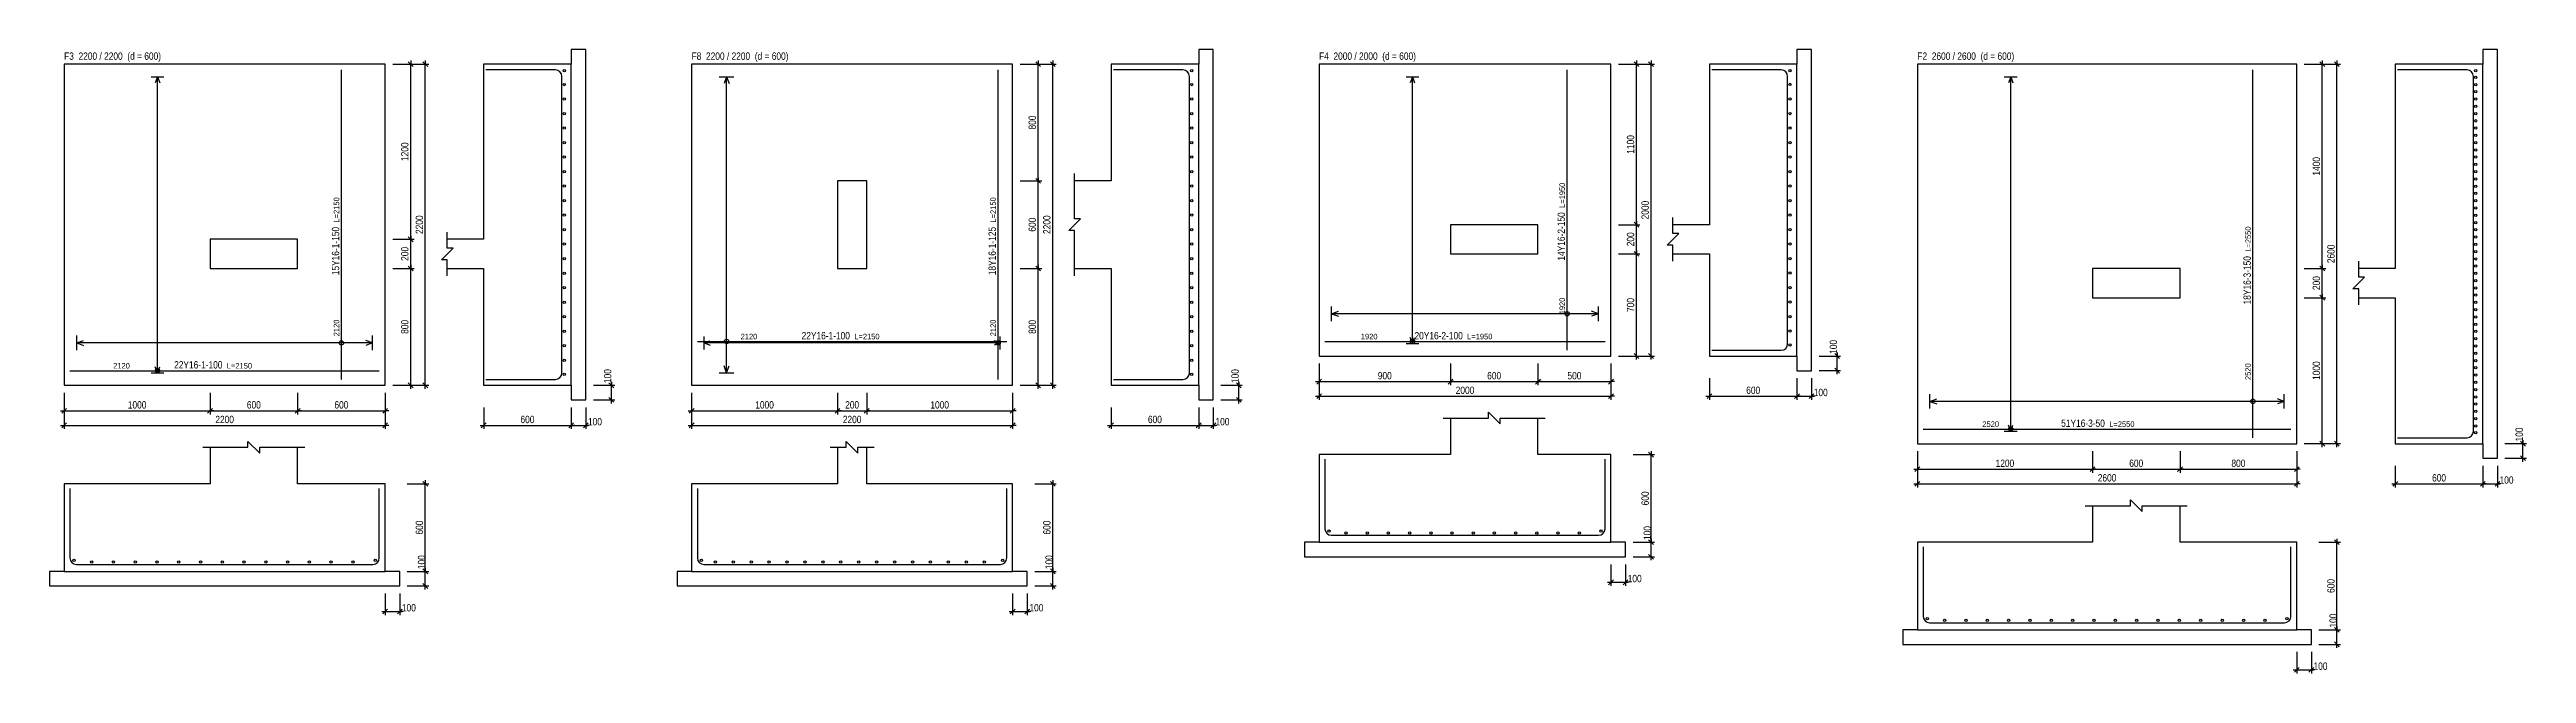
# Model space of a CAD drawing. Extents: x 0 to 206258, y -403073 to 0.
# Drawn here: x 12405 to 46353, y -403073 to -394524 of the extents above; entities that cross this region are included whole.
import ezdxf
from ezdxf.enums import TextEntityAlignment as Align

# ---------------------------------------------------------------- set-up
doc = ezdxf.new("R2010")
doc.units = 0
doc.header["$LTSCALE"] = 1000
for name, color, linetype in [('Break Line', 5, 'Continuous'), ('Column Line(D)', 1, 'Continuous'), ('Dimension Line', 5, 'Continuous'), ('Footing Line(D)', 6, 'Continuous'), ('Rebar Label', 6, 'Continuous'), ('Rebar Line', 7, 'Continuous'), ('Top Rebar Label', 6, 'Continuous'), ('Top Rebar Length Text', 8, 'Continuous'), ('Top Rebar Line', 7, 'Continuous'), ('Top Rebar Span Line', 5, 'Continuous')]:
    doc.layers.add(name, color=color, linetype=linetype)
doc.layers.add('Footing Label(D)', color=94, linetype='Continuous', true_color=0x008100)
doc.layers.add('Lean Concrete Line', color=94, linetype='Continuous', true_color=0x008100)
doc.styles.add('Dimension Text', font='ARIALN.TTF', dxfattribs={"height": 100})
doc.styles.add('Footing Label(D)', font='ARIALN.TTF', dxfattribs={"height": 100})
doc.styles.add('Top Rebar Label', font='ARIALN.TTF', dxfattribs={"height": 100})
doc.styles.add('Top Rebar Length Text', font='ARIALN.TTF', dxfattribs={"height": 75})
doc.dimstyles.new('PADFTG', dxfattribs={"dimtxt": 100, "dimasz": 30, "dimexe": 48.3, "dimexo": 103.5, "dimgap": 30, "dimtad": 1, "dimtoh": 1, "dimdec": 1, "dimlfac": 0.5, "dimdsep": 46, "dimtxsty": 'Dimension Text', "dimblk": 'PCDIM_TICK', "dimcen": 0.09, "dimclrd": 5, "dimclre": 5, "dimclrt": 5, "dimadec": 1, "dimazin": 0, "dimtp": 1, "dimtm": 1, "dimtfac": 1, "dimtdec": 4, "dimtofl": 0, "dimtmove": 0, "dimatfit": 3, "dimfxl": 1, "dimtolj": 1, "dimtzin": 0, "dimarcsym": 0})

msp = doc.modelspace()

# ---------------------------------------------------------------- texts
at = {"layer": 'Footing Label(D)', "transparency": 33554687, "style": 'Footing Label(D)'}
for s, p in [('F3  2200 / 2200  (d = 600)', (12604.79, -394694.284)), ('F8  2200 / 2200  (d = 600)', (21204.79, -394694.284)), ('F4  2000 / 2000  (d = 600)', (29804.79, -394694.284)), ('F2  2600 / 2600  (d = 600)', (38004.79, -394694.284))]:
    msp.add_text(s, height=100, dxfattribs=at).set_placement(p, align=Align.BOTTOM_LEFT)
at = {"layer": 'Top Rebar Label', "transparency": 33554687, "style": 'Top Rebar Label'}
for s, p in [(' 14Y16-2-150', (33174.79, -396754.284)), (' 15Y16-1-150', (16374.79, -396954.284)), (' 18Y16-1-125', (25374.79, -396954.284)), (' 18Y16-3-150', (42574.79, -397354.284))]:
    msp.add_text(s, height=100, rotation=90, dxfattribs=at).set_placement(p, align=Align.RIGHT)
for s, p in [(' 22Y16-1-100', (23374.79, -398494.284)), (' 20Y16-2-100', (31774.79, -398494.284)), (' 22Y16-1-100', (14774.79, -398894.284)), (' 51Y16-3-50', (40574.79, -399694.284))]:
    msp.add_text(s, height=100, dxfattribs=at).set_placement(p, align=Align.RIGHT)
at = {"layer": 'Top Rebar Length Text', "transparency": 33554687, "style": 'Top Rebar Length Text'}
for s, p in [('L=1950', (33174.79, -396694.284)), ('L=2150', (16374.79, -396894.284)), ('L=2150', (25374.79, -396894.284)), ('L=2550', (42574.79, -397294.284)), ('1920', (33174.79, -398152.255)), ('2120', (16374.79, -398452.255)), ('2120', (25374.79, -398452.255)), ('2520', (42574.79, -399052.255))]:
    msp.add_text(s, height=75, rotation=90, dxfattribs=at).set_placement(p)
for s, p in [('2120', (21876.819, -398494.284)), ('L=2150', (23434.79, -398494.284)), ('1920', (30376.819, -398494.284)), ('L=1950', (31834.79, -398494.284)), ('2120', (13276.819, -398894.284)), ('L=2150', (14834.79, -398894.284)), ('2520', (38895.911, -399694.284)), ('L=2550', (40634.79, -399694.284))]:
    msp.add_text(s, height=75, dxfattribs=at).set_placement(p)

# ---------------------------------------------------------------- blocks, each defined once
blk = doc.blocks.new('PCDIM_TICK')
at = {"layer": 'Dimension Line', "color": 0, "transparency": 33554687}
for p, q in [((1.1, 1.1), (-1.1, -1.1)), ((1.6, 0), (0, 0))]:
    blk.add_line(p, q, dxfattribs=at)
blk = doc.blocks.new('*U4466')
at = {"layer": 'Dimension Line', "color": 5, "true_color": 0x0000ff, "transparency": 16777216}
for p, q in [((12605, -399228), (12605, -399723)), ((17005, -399228), (17005, -399723)), ((12605, -399674), (17005, -399674))]:
    blk.add_line(p, q, dxfattribs=at)
at = {"layer": 'Dimension Line', "color": 5, "true_color": 0x0000ff, "transparency": 16777216, "xscale": 30, "yscale": 30, "rotation": 180.0000000000004}
blk.add_blockref('PCDIM_TICK', (12605, -399674), dxfattribs=at)
at = {"layer": 'Dimension Line', "color": 5, "true_color": 0x0000ff, "transparency": 16777216, "xscale": 30, "yscale": 30}
blk.add_blockref('PCDIM_TICK', (17005, -399674), dxfattribs=at)
at = {"layer": 'Dimension Line', "color": 5, "true_color": 0x0000ff, "transparency": 16777216, "insert": (14805, -399644), "char_height": 100, "width": 247.25, "attachment_point": 8, "style": 'Dimension Text'}
blk.add_mtext('2200', dxfattribs=at)
blk = doc.blocks.new('*U4467')
at = {"layer": 'Dimension Line', "color": 5, "true_color": 0x0000ff, "transparency": 16777216}
for p, q in [((17108, -394724), (17603, -394724)), ((17555, -399124), (17555, -394724)), ((17108, -399124), (17603, -399124))]:
    blk.add_line(p, q, dxfattribs=at)
at = {"layer": 'Dimension Line', "color": 5, "true_color": 0x0000ff, "transparency": 16777216, "xscale": 30, "yscale": 30}
for p, rotation in [((17555, -394724), 89.99999999999447), ((17555, -399124), 269.9999999999834)]:
    blk.add_blockref('PCDIM_TICK', p, dxfattribs=dict(at, rotation=rotation))
at = {"layer": 'Dimension Line', "color": 5, "true_color": 0x0000ff, "transparency": 16777216, "insert": (17525, -396924), "char_height": 100, "width": 247.25, "attachment_point": 8, "rotation": 90, "style": 'Dimension Text'}
blk.add_mtext('2200', dxfattribs=at)
blk = doc.blocks.new('*U4468')
at = {"layer": 'Dimension Line', "color": 5, "true_color": 0x0000ff, "transparency": 16777216}
for p, q in [((12605, -399228), (12605, -399523)), ((14605, -399228), (14605, -399523)), ((12605, -399474), (14605, -399474))]:
    blk.add_line(p, q, dxfattribs=at)
at = {"layer": 'Dimension Line', "color": 5, "true_color": 0x0000ff, "transparency": 16777216, "xscale": 30, "yscale": 30, "rotation": 180.0000000000004}
blk.add_blockref('PCDIM_TICK', (12605, -399474), dxfattribs=at)
at = {"layer": 'Dimension Line', "color": 5, "true_color": 0x0000ff, "transparency": 16777216, "xscale": 30, "yscale": 30}
blk.add_blockref('PCDIM_TICK', (14605, -399474), dxfattribs=at)
at = {"layer": 'Dimension Line', "color": 5, "true_color": 0x0000ff, "transparency": 16777216, "insert": (13605, -399444), "char_height": 100, "width": 238.4, "attachment_point": 8, "style": 'Dimension Text'}
blk.add_mtext('1000', dxfattribs=at)
blk = doc.blocks.new('*U4469')
at = {"layer": 'Dimension Line', "color": 5, "true_color": 0x0000ff, "transparency": 16777216}
for p, q in [((14605, -399228), (14605, -399523)), ((15805, -399228), (15805, -399523)), ((14605, -399474), (15805, -399474))]:
    blk.add_line(p, q, dxfattribs=at)
at = {"layer": 'Dimension Line', "color": 5, "true_color": 0x0000ff, "transparency": 16777216, "xscale": 30, "yscale": 30, "rotation": 180.0000000000004}
blk.add_blockref('PCDIM_TICK', (14605, -399474), dxfattribs=at)
at = {"layer": 'Dimension Line', "color": 5, "true_color": 0x0000ff, "transparency": 16777216, "xscale": 30, "yscale": 30}
blk.add_blockref('PCDIM_TICK', (15805, -399474), dxfattribs=at)
at = {"layer": 'Dimension Line', "color": 5, "true_color": 0x0000ff, "transparency": 16777216, "insert": (15205, -399444), "char_height": 100, "width": 181.97, "attachment_point": 8, "style": 'Dimension Text'}
blk.add_mtext('600', dxfattribs=at)
blk = doc.blocks.new('*U4470')
at = {"layer": 'Dimension Line', "color": 5, "true_color": 0x0000ff, "transparency": 16777216}
for p, q in [((15805, -399228), (15805, -399523)), ((17005, -399228), (17005, -399523)), ((15805, -399474), (17005, -399474))]:
    blk.add_line(p, q, dxfattribs=at)
at = {"layer": 'Dimension Line', "color": 5, "true_color": 0x0000ff, "transparency": 16777216, "xscale": 30, "yscale": 30, "rotation": 180.0000000000004}
blk.add_blockref('PCDIM_TICK', (15805, -399474), dxfattribs=at)
at = {"layer": 'Dimension Line', "color": 5, "true_color": 0x0000ff, "transparency": 16777216, "xscale": 30, "yscale": 30}
blk.add_blockref('PCDIM_TICK', (17005, -399474), dxfattribs=at)
at = {"layer": 'Dimension Line', "color": 5, "true_color": 0x0000ff, "transparency": 16777216, "insert": (16405, -399444), "char_height": 100, "width": 181.97, "attachment_point": 8, "style": 'Dimension Text'}
blk.add_mtext('600', dxfattribs=at)
blk = doc.blocks.new('*U4471')
at = {"layer": 'Dimension Line', "color": 5, "true_color": 0x0000ff, "transparency": 16777216}
for p, q in [((17108, -397524), (17403, -397524)), ((17355, -399124), (17355, -397524)), ((17108, -399124), (17403, -399124))]:
    blk.add_line(p, q, dxfattribs=at)
at = {"layer": 'Dimension Line', "color": 5, "true_color": 0x0000ff, "transparency": 16777216, "xscale": 30, "yscale": 30}
for p, rotation in [((17355, -397524), 89.99999999999447), ((17355, -399124), 269.9999999999834)]:
    blk.add_blockref('PCDIM_TICK', p, dxfattribs=dict(at, rotation=rotation))
at = {"layer": 'Dimension Line', "color": 5, "true_color": 0x0000ff, "transparency": 16777216, "insert": (17325, -398324), "char_height": 100, "width": 181.5, "attachment_point": 8, "rotation": 90, "style": 'Dimension Text'}
blk.add_mtext('800', dxfattribs=at)
blk = doc.blocks.new('*U4472')
at = {"layer": 'Dimension Line', "color": 5, "true_color": 0x0000ff, "transparency": 16777216}
for p, q in [((17108, -397124), (17403, -397124)), ((17355, -397524), (17355, -397124)), ((17108, -397524), (17403, -397524))]:
    blk.add_line(p, q, dxfattribs=at)
at = {"layer": 'Dimension Line', "color": 5, "true_color": 0x0000ff, "transparency": 16777216, "xscale": 30, "yscale": 30}
for p, rotation in [((17355, -397124), 89.99999999999447), ((17355, -397524), 269.9999999999834)]:
    blk.add_blockref('PCDIM_TICK', p, dxfattribs=dict(at, rotation=rotation))
at = {"layer": 'Dimension Line', "color": 5, "true_color": 0x0000ff, "transparency": 16777216, "insert": (17325, -397324), "char_height": 100, "width": 182.77, "attachment_point": 8, "rotation": 90, "style": 'Dimension Text'}
blk.add_mtext('200', dxfattribs=at)
blk = doc.blocks.new('*U4473')
at = {"layer": 'Dimension Line', "color": 5, "true_color": 0x0000ff, "transparency": 16777216}
for p, q in [((17108, -394724), (17403, -394724)), ((17355, -397124), (17355, -394724)), ((17108, -397124), (17403, -397124))]:
    blk.add_line(p, q, dxfattribs=at)
at = {"layer": 'Dimension Line', "color": 5, "true_color": 0x0000ff, "transparency": 16777216, "xscale": 30, "yscale": 30}
for p, rotation in [((17355, -394724), 89.99999999999447), ((17355, -397124), 269.9999999999834)]:
    blk.add_blockref('PCDIM_TICK', p, dxfattribs=dict(at, rotation=rotation))
at = {"layer": 'Dimension Line', "color": 5, "true_color": 0x0000ff, "transparency": 16777216, "insert": (17325, -395924), "char_height": 100, "width": 238.4, "attachment_point": 8, "rotation": 90, "style": 'Dimension Text'}
blk.add_mtext('1200', dxfattribs=at)
blk = doc.blocks.new('*U4474')
at = {"layer": 'Dimension Line', "color": 5, "true_color": 0x0000ff, "transparency": 16777216}
for p, q in [((18355, -399428), (18355, -399723)), ((19555, -399428), (19555, -399723)), ((18355, -399674), (19555, -399674))]:
    blk.add_line(p, q, dxfattribs=at)
at = {"layer": 'Dimension Line', "color": 5, "true_color": 0x0000ff, "transparency": 16777216, "xscale": 30, "yscale": 30, "rotation": 180.0000000000004}
blk.add_blockref('PCDIM_TICK', (18355, -399674), dxfattribs=at)
at = {"layer": 'Dimension Line', "color": 5, "true_color": 0x0000ff, "transparency": 16777216, "xscale": 30, "yscale": 30}
blk.add_blockref('PCDIM_TICK', (19555, -399674), dxfattribs=at)
at = {"layer": 'Dimension Line', "color": 5, "true_color": 0x0000ff, "transparency": 16777216, "insert": (18955, -399644), "char_height": 100, "width": 181.97, "attachment_point": 8, "style": 'Dimension Text'}
blk.add_mtext('600', dxfattribs=at)
blk = doc.blocks.new('*U4475')
at = {"layer": 'Dimension Line', "color": 5, "true_color": 0x0000ff, "transparency": 16777216}
for p, q in [((19555, -399428), (19555, -399723)), ((19755, -399428), (19755, -399723)), ((19555, -399674), (19755, -399674)), ((19755, -399674), (19785, -399674))]:
    blk.add_line(p, q, dxfattribs=at)
at = {"layer": 'Dimension Line', "color": 5, "true_color": 0x0000ff, "transparency": 16777216, "xscale": 30, "yscale": 30, "rotation": 180.0000000000004}
blk.add_blockref('PCDIM_TICK', (19555, -399674), dxfattribs=at)
at = {"layer": 'Dimension Line', "color": 5, "true_color": 0x0000ff, "transparency": 16777216, "xscale": 30, "yscale": 30}
blk.add_blockref('PCDIM_TICK', (19755, -399674), dxfattribs=at)
at = {"layer": 'Dimension Line', "color": 5, "true_color": 0x0000ff, "transparency": 16777216, "insert": (19785, -399674), "char_height": 100, "width": 173.93, "attachment_point": 7, "style": 'Dimension Text'}
blk.add_mtext('100', dxfattribs=at)
blk = doc.blocks.new('*U4476')
at = {"layer": 'Dimension Line', "color": 5, "true_color": 0x0000ff, "transparency": 16777216}
for p, q in [((19858, -399124), (20153, -399124)), ((20105, -399124), (20105, -399094)), ((20105, -399324), (20105, -399124)), ((19858, -399324), (20153, -399324))]:
    blk.add_line(p, q, dxfattribs=at)
at = {"layer": 'Dimension Line', "color": 5, "true_color": 0x0000ff, "transparency": 16777216, "xscale": 30, "yscale": 30}
for p, rotation in [((20105, -399124), 89.99999999999447), ((20105, -399324), 269.9999999999834)]:
    blk.add_blockref('PCDIM_TICK', p, dxfattribs=dict(at, rotation=rotation))
at = {"layer": 'Dimension Line', "color": 5, "true_color": 0x0000ff, "transparency": 16777216, "insert": (20105, -399094), "char_height": 100, "width": 173.93, "attachment_point": 7, "rotation": 90, "style": 'Dimension Text'}
blk.add_mtext('100', dxfattribs=at)
blk = doc.blocks.new('*U4477')
at = {"layer": 'Dimension Line', "color": 5, "true_color": 0x0000ff, "transparency": 16777216}
for p, q in [((17308, -400474), (17603, -400474)), ((17555, -401674), (17555, -400474)), ((17308, -401674), (17603, -401674))]:
    blk.add_line(p, q, dxfattribs=at)
at = {"layer": 'Dimension Line', "color": 5, "true_color": 0x0000ff, "transparency": 16777216, "xscale": 30, "yscale": 30}
for p, rotation in [((17555, -400474), 89.99999999999447), ((17555, -401674), 269.9999999999834)]:
    blk.add_blockref('PCDIM_TICK', p, dxfattribs=dict(at, rotation=rotation))
at = {"layer": 'Dimension Line', "color": 5, "true_color": 0x0000ff, "transparency": 16777216, "insert": (17525, -401074), "char_height": 100, "width": 181.97, "attachment_point": 8, "rotation": 90, "style": 'Dimension Text'}
blk.add_mtext('600', dxfattribs=at)
blk = doc.blocks.new('*U4478')
at = {"layer": 'Dimension Line', "color": 5, "true_color": 0x0000ff, "transparency": 16777216}
for p, q in [((17308, -401674), (17603, -401674)), ((17308, -401874), (17603, -401874)), ((17555, -401674), (17555, -401644)), ((17555, -401874), (17555, -401674))]:
    blk.add_line(p, q, dxfattribs=at)
at = {"layer": 'Dimension Line', "color": 5, "true_color": 0x0000ff, "transparency": 16777216, "xscale": 30, "yscale": 30}
for p, rotation in [((17555, -401674), 89.99999999999447), ((17555, -401874), 269.9999999999834)]:
    blk.add_blockref('PCDIM_TICK', p, dxfattribs=dict(at, rotation=rotation))
at = {"layer": 'Dimension Line', "color": 5, "true_color": 0x0000ff, "transparency": 16777216, "insert": (17555, -401644), "char_height": 100, "width": 173.93, "attachment_point": 7, "rotation": 90, "style": 'Dimension Text'}
blk.add_mtext('100', dxfattribs=at)
blk = doc.blocks.new('*U4479')
at = {"layer": 'Dimension Line', "color": 5, "true_color": 0x0000ff, "transparency": 16777216}
for p, q in [((17005, -401978), (17005, -402273)), ((17005, -402224), (17205, -402224)), ((17205, -401978), (17205, -402273)), ((17205, -402224), (17235, -402224))]:
    blk.add_line(p, q, dxfattribs=at)
at = {"layer": 'Dimension Line', "color": 5, "true_color": 0x0000ff, "transparency": 16777216, "xscale": 30, "yscale": 30, "rotation": 180.0000000000004}
blk.add_blockref('PCDIM_TICK', (17005, -402224), dxfattribs=at)
at = {"layer": 'Dimension Line', "color": 5, "true_color": 0x0000ff, "transparency": 16777216, "xscale": 30, "yscale": 30}
blk.add_blockref('PCDIM_TICK', (17205, -402224), dxfattribs=at)
at = {"layer": 'Dimension Line', "color": 5, "true_color": 0x0000ff, "transparency": 16777216, "insert": (17235, -402224), "char_height": 100, "width": 173.93, "attachment_point": 7, "style": 'Dimension Text'}
blk.add_mtext('100', dxfattribs=at)
blk = doc.blocks.new('*U4480')
at = {"layer": 'Dimension Line', "color": 5, "true_color": 0x0000ff, "transparency": 16777216}
for p, q in [((21205, -399228), (21205, -399723)), ((25605, -399228), (25605, -399723)), ((21205, -399674), (25605, -399674))]:
    blk.add_line(p, q, dxfattribs=at)
at = {"layer": 'Dimension Line', "color": 5, "true_color": 0x0000ff, "transparency": 16777216, "xscale": 30, "yscale": 30, "rotation": 180.0000000000004}
blk.add_blockref('PCDIM_TICK', (21205, -399674), dxfattribs=at)
at = {"layer": 'Dimension Line', "color": 5, "true_color": 0x0000ff, "transparency": 16777216, "xscale": 30, "yscale": 30}
blk.add_blockref('PCDIM_TICK', (25605, -399674), dxfattribs=at)
at = {"layer": 'Dimension Line', "color": 5, "true_color": 0x0000ff, "transparency": 16777216, "insert": (23405, -399644), "char_height": 100, "width": 247.25, "attachment_point": 8, "style": 'Dimension Text'}
blk.add_mtext('2200', dxfattribs=at)
blk = doc.blocks.new('*U4481')
at = {"layer": 'Dimension Line', "color": 5, "true_color": 0x0000ff, "transparency": 16777216}
for p, q in [((25708, -394724), (26203, -394724)), ((26155, -399124), (26155, -394724)), ((25708, -399124), (26203, -399124))]:
    blk.add_line(p, q, dxfattribs=at)
at = {"layer": 'Dimension Line', "color": 5, "true_color": 0x0000ff, "transparency": 16777216, "xscale": 30, "yscale": 30}
for p, rotation in [((26155, -394724), 89.99999999999447), ((26155, -399124), 269.9999999999834)]:
    blk.add_blockref('PCDIM_TICK', p, dxfattribs=dict(at, rotation=rotation))
at = {"layer": 'Dimension Line', "color": 5, "true_color": 0x0000ff, "transparency": 16777216, "insert": (26125, -396924), "char_height": 100, "width": 247.25, "attachment_point": 8, "rotation": 90, "style": 'Dimension Text'}
blk.add_mtext('2200', dxfattribs=at)
blk = doc.blocks.new('*U4482')
at = {"layer": 'Dimension Line', "color": 5, "true_color": 0x0000ff, "transparency": 16777216}
for p, q in [((21205, -399228), (21205, -399523)), ((23205, -399228), (23205, -399523)), ((21205, -399474), (23205, -399474))]:
    blk.add_line(p, q, dxfattribs=at)
at = {"layer": 'Dimension Line', "color": 5, "true_color": 0x0000ff, "transparency": 16777216, "xscale": 30, "yscale": 30, "rotation": 180.0000000000004}
blk.add_blockref('PCDIM_TICK', (21205, -399474), dxfattribs=at)
at = {"layer": 'Dimension Line', "color": 5, "true_color": 0x0000ff, "transparency": 16777216, "xscale": 30, "yscale": 30}
blk.add_blockref('PCDIM_TICK', (23205, -399474), dxfattribs=at)
at = {"layer": 'Dimension Line', "color": 5, "true_color": 0x0000ff, "transparency": 16777216, "insert": (22205, -399444), "char_height": 100, "width": 238.4, "attachment_point": 8, "style": 'Dimension Text'}
blk.add_mtext('1000', dxfattribs=at)
blk = doc.blocks.new('*U4483')
at = {"layer": 'Dimension Line', "color": 5, "true_color": 0x0000ff, "transparency": 16777216}
for p, q in [((23205, -399228), (23205, -399523)), ((23605, -399228), (23605, -399523)), ((23205, -399474), (23605, -399474))]:
    blk.add_line(p, q, dxfattribs=at)
at = {"layer": 'Dimension Line', "color": 5, "true_color": 0x0000ff, "transparency": 16777216, "xscale": 30, "yscale": 30, "rotation": 180.0000000000004}
blk.add_blockref('PCDIM_TICK', (23205, -399474), dxfattribs=at)
at = {"layer": 'Dimension Line', "color": 5, "true_color": 0x0000ff, "transparency": 16777216, "xscale": 30, "yscale": 30}
blk.add_blockref('PCDIM_TICK', (23605, -399474), dxfattribs=at)
at = {"layer": 'Dimension Line', "color": 5, "true_color": 0x0000ff, "transparency": 16777216, "insert": (23405, -399444), "char_height": 100, "width": 182.77, "attachment_point": 8, "style": 'Dimension Text'}
blk.add_mtext('200', dxfattribs=at)
blk = doc.blocks.new('*U4484')
at = {"layer": 'Dimension Line', "color": 5, "true_color": 0x0000ff, "transparency": 16777216}
for p, q in [((23605, -399228), (23605, -399523)), ((25605, -399228), (25605, -399523)), ((23605, -399474), (25605, -399474))]:
    blk.add_line(p, q, dxfattribs=at)
at = {"layer": 'Dimension Line', "color": 5, "true_color": 0x0000ff, "transparency": 16777216, "xscale": 30, "yscale": 30, "rotation": 180.0000000000004}
blk.add_blockref('PCDIM_TICK', (23605, -399474), dxfattribs=at)
at = {"layer": 'Dimension Line', "color": 5, "true_color": 0x0000ff, "transparency": 16777216, "xscale": 30, "yscale": 30}
blk.add_blockref('PCDIM_TICK', (25605, -399474), dxfattribs=at)
at = {"layer": 'Dimension Line', "color": 5, "true_color": 0x0000ff, "transparency": 16777216, "insert": (24605, -399444), "char_height": 100, "width": 238.4, "attachment_point": 8, "style": 'Dimension Text'}
blk.add_mtext('1000', dxfattribs=at)
blk = doc.blocks.new('*U4485')
at = {"layer": 'Dimension Line', "color": 5, "true_color": 0x0000ff, "transparency": 16777216}
for p, q in [((25708, -397524), (26003, -397524)), ((25955, -399124), (25955, -397524)), ((25708, -399124), (26003, -399124))]:
    blk.add_line(p, q, dxfattribs=at)
at = {"layer": 'Dimension Line', "color": 5, "true_color": 0x0000ff, "transparency": 16777216, "xscale": 30, "yscale": 30}
for p, rotation in [((25955, -397524), 89.99999999999447), ((25955, -399124), 269.9999999999834)]:
    blk.add_blockref('PCDIM_TICK', p, dxfattribs=dict(at, rotation=rotation))
at = {"layer": 'Dimension Line', "color": 5, "true_color": 0x0000ff, "transparency": 16777216, "insert": (25925, -398324), "char_height": 100, "width": 181.5, "attachment_point": 8, "rotation": 90, "style": 'Dimension Text'}
blk.add_mtext('800', dxfattribs=at)
blk = doc.blocks.new('*U4486')
at = {"layer": 'Dimension Line', "color": 5, "true_color": 0x0000ff, "transparency": 16777216}
for p, q in [((25708, -396324), (26003, -396324)), ((25955, -397524), (25955, -396324)), ((25708, -397524), (26003, -397524))]:
    blk.add_line(p, q, dxfattribs=at)
at = {"layer": 'Dimension Line', "color": 5, "true_color": 0x0000ff, "transparency": 16777216, "xscale": 30, "yscale": 30}
for p, rotation in [((25955, -396324), 89.99999999999447), ((25955, -397524), 269.9999999999834)]:
    blk.add_blockref('PCDIM_TICK', p, dxfattribs=dict(at, rotation=rotation))
at = {"layer": 'Dimension Line', "color": 5, "true_color": 0x0000ff, "transparency": 16777216, "insert": (25925, -396924), "char_height": 100, "width": 181.97, "attachment_point": 8, "rotation": 90, "style": 'Dimension Text'}
blk.add_mtext('600', dxfattribs=at)
blk = doc.blocks.new('*U4487')
at = {"layer": 'Dimension Line', "color": 5, "true_color": 0x0000ff, "transparency": 16777216}
for p, q in [((25708, -394724), (26003, -394724)), ((25955, -396324), (25955, -394724)), ((25708, -396324), (26003, -396324))]:
    blk.add_line(p, q, dxfattribs=at)
at = {"layer": 'Dimension Line', "color": 5, "true_color": 0x0000ff, "transparency": 16777216, "xscale": 30, "yscale": 30}
for p, rotation in [((25955, -394724), 89.99999999999447), ((25955, -396324), 269.9999999999834)]:
    blk.add_blockref('PCDIM_TICK', p, dxfattribs=dict(at, rotation=rotation))
at = {"layer": 'Dimension Line', "color": 5, "true_color": 0x0000ff, "transparency": 16777216, "insert": (25925, -395524), "char_height": 100, "width": 181.5, "attachment_point": 8, "rotation": 90, "style": 'Dimension Text'}
blk.add_mtext('800', dxfattribs=at)
blk = doc.blocks.new('*U4488')
at = {"layer": 'Dimension Line', "color": 5, "true_color": 0x0000ff, "transparency": 16777216}
for p, q in [((26955, -399428), (26955, -399723)), ((28155, -399428), (28155, -399723)), ((26955, -399674), (28155, -399674))]:
    blk.add_line(p, q, dxfattribs=at)
at = {"layer": 'Dimension Line', "color": 5, "true_color": 0x0000ff, "transparency": 16777216, "xscale": 30, "yscale": 30, "rotation": 180.0000000000004}
blk.add_blockref('PCDIM_TICK', (26955, -399674), dxfattribs=at)
at = {"layer": 'Dimension Line', "color": 5, "true_color": 0x0000ff, "transparency": 16777216, "xscale": 30, "yscale": 30}
blk.add_blockref('PCDIM_TICK', (28155, -399674), dxfattribs=at)
at = {"layer": 'Dimension Line', "color": 5, "true_color": 0x0000ff, "transparency": 16777216, "insert": (27555, -399644), "char_height": 100, "width": 181.97, "attachment_point": 8, "style": 'Dimension Text'}
blk.add_mtext('600', dxfattribs=at)
blk = doc.blocks.new('*U4489')
at = {"layer": 'Dimension Line', "color": 5, "true_color": 0x0000ff, "transparency": 16777216}
for p, q in [((28155, -399428), (28155, -399723)), ((28355, -399428), (28355, -399723)), ((28155, -399674), (28355, -399674)), ((28355, -399674), (28385, -399674))]:
    blk.add_line(p, q, dxfattribs=at)
at = {"layer": 'Dimension Line', "color": 5, "true_color": 0x0000ff, "transparency": 16777216, "xscale": 30, "yscale": 30, "rotation": 180.0000000000004}
blk.add_blockref('PCDIM_TICK', (28155, -399674), dxfattribs=at)
at = {"layer": 'Dimension Line', "color": 5, "true_color": 0x0000ff, "transparency": 16777216, "xscale": 30, "yscale": 30}
blk.add_blockref('PCDIM_TICK', (28355, -399674), dxfattribs=at)
at = {"layer": 'Dimension Line', "color": 5, "true_color": 0x0000ff, "transparency": 16777216, "insert": (28385, -399674), "char_height": 100, "width": 173.93, "attachment_point": 7, "style": 'Dimension Text'}
blk.add_mtext('100', dxfattribs=at)
blk = doc.blocks.new('*U4490')
at = {"layer": 'Dimension Line', "color": 5, "true_color": 0x0000ff, "transparency": 16777216}
for p, q in [((28458, -399124), (28753, -399124)), ((28705, -399124), (28705, -399094)), ((28705, -399324), (28705, -399124)), ((28458, -399324), (28753, -399324))]:
    blk.add_line(p, q, dxfattribs=at)
at = {"layer": 'Dimension Line', "color": 5, "true_color": 0x0000ff, "transparency": 16777216, "xscale": 30, "yscale": 30}
for p, rotation in [((28705, -399124), 89.99999999999447), ((28705, -399324), 269.9999999999834)]:
    blk.add_blockref('PCDIM_TICK', p, dxfattribs=dict(at, rotation=rotation))
at = {"layer": 'Dimension Line', "color": 5, "true_color": 0x0000ff, "transparency": 16777216, "insert": (28705, -399094), "char_height": 100, "width": 173.93, "attachment_point": 7, "rotation": 90, "style": 'Dimension Text'}
blk.add_mtext('100', dxfattribs=at)
blk = doc.blocks.new('*U4491')
at = {"layer": 'Dimension Line', "color": 5, "true_color": 0x0000ff, "transparency": 16777216}
for p, q in [((25908, -400474), (26203, -400474)), ((26155, -401674), (26155, -400474)), ((25908, -401674), (26203, -401674))]:
    blk.add_line(p, q, dxfattribs=at)
at = {"layer": 'Dimension Line', "color": 5, "true_color": 0x0000ff, "transparency": 16777216, "xscale": 30, "yscale": 30}
for p, rotation in [((26155, -400474), 89.99999999999447), ((26155, -401674), 269.9999999999834)]:
    blk.add_blockref('PCDIM_TICK', p, dxfattribs=dict(at, rotation=rotation))
at = {"layer": 'Dimension Line', "color": 5, "true_color": 0x0000ff, "transparency": 16777216, "insert": (26125, -401074), "char_height": 100, "width": 181.97, "attachment_point": 8, "rotation": 90, "style": 'Dimension Text'}
blk.add_mtext('600', dxfattribs=at)
blk = doc.blocks.new('*U4492')
at = {"layer": 'Dimension Line', "color": 5, "true_color": 0x0000ff, "transparency": 16777216}
for p, q in [((25908, -401674), (26203, -401674)), ((25908, -401874), (26203, -401874)), ((26155, -401674), (26155, -401644)), ((26155, -401874), (26155, -401674))]:
    blk.add_line(p, q, dxfattribs=at)
at = {"layer": 'Dimension Line', "color": 5, "true_color": 0x0000ff, "transparency": 16777216, "xscale": 30, "yscale": 30}
for p, rotation in [((26155, -401674), 89.99999999999447), ((26155, -401874), 269.9999999999834)]:
    blk.add_blockref('PCDIM_TICK', p, dxfattribs=dict(at, rotation=rotation))
at = {"layer": 'Dimension Line', "color": 5, "true_color": 0x0000ff, "transparency": 16777216, "insert": (26155, -401644), "char_height": 100, "width": 173.93, "attachment_point": 7, "rotation": 90, "style": 'Dimension Text'}
blk.add_mtext('100', dxfattribs=at)
blk = doc.blocks.new('*U4493')
at = {"layer": 'Dimension Line', "color": 5, "true_color": 0x0000ff, "transparency": 16777216}
for p, q in [((25605, -401978), (25605, -402273)), ((25605, -402224), (25805, -402224)), ((25805, -401978), (25805, -402273)), ((25805, -402224), (25835, -402224))]:
    blk.add_line(p, q, dxfattribs=at)
at = {"layer": 'Dimension Line', "color": 5, "true_color": 0x0000ff, "transparency": 16777216, "xscale": 30, "yscale": 30, "rotation": 180.0000000000004}
blk.add_blockref('PCDIM_TICK', (25605, -402224), dxfattribs=at)
at = {"layer": 'Dimension Line', "color": 5, "true_color": 0x0000ff, "transparency": 16777216, "xscale": 30, "yscale": 30}
blk.add_blockref('PCDIM_TICK', (25805, -402224), dxfattribs=at)
at = {"layer": 'Dimension Line', "color": 5, "true_color": 0x0000ff, "transparency": 16777216, "insert": (25835, -402224), "char_height": 100, "width": 173.93, "attachment_point": 7, "style": 'Dimension Text'}
blk.add_mtext('100', dxfattribs=at)
blk = doc.blocks.new('*U4494')
at = {"layer": 'Dimension Line', "color": 5, "true_color": 0x0000ff, "transparency": 16777216}
for p, q in [((29805, -398828), (29805, -399323)), ((33805, -398828), (33805, -399323)), ((29805, -399274), (33805, -399274))]:
    blk.add_line(p, q, dxfattribs=at)
at = {"layer": 'Dimension Line', "color": 5, "true_color": 0x0000ff, "transparency": 16777216, "xscale": 30, "yscale": 30, "rotation": 180.0000000000004}
blk.add_blockref('PCDIM_TICK', (29805, -399274), dxfattribs=at)
at = {"layer": 'Dimension Line', "color": 5, "true_color": 0x0000ff, "transparency": 16777216, "xscale": 30, "yscale": 30}
blk.add_blockref('PCDIM_TICK', (33805, -399274), dxfattribs=at)
at = {"layer": 'Dimension Line', "color": 5, "true_color": 0x0000ff, "transparency": 16777216, "insert": (31805, -399244), "char_height": 100, "width": 247.25, "attachment_point": 8, "style": 'Dimension Text'}
blk.add_mtext('2000', dxfattribs=at)
blk = doc.blocks.new('*U4495')
at = {"layer": 'Dimension Line', "color": 5, "true_color": 0x0000ff, "transparency": 16777216}
for p, q in [((33908, -394724), (34403, -394724)), ((34355, -398724), (34355, -394724)), ((33908, -398724), (34403, -398724))]:
    blk.add_line(p, q, dxfattribs=at)
at = {"layer": 'Dimension Line', "color": 5, "true_color": 0x0000ff, "transparency": 16777216, "xscale": 30, "yscale": 30}
for p, rotation in [((34355, -394724), 89.99999999999447), ((34355, -398724), 269.9999999999834)]:
    blk.add_blockref('PCDIM_TICK', p, dxfattribs=dict(at, rotation=rotation))
at = {"layer": 'Dimension Line', "color": 5, "true_color": 0x0000ff, "transparency": 16777216, "insert": (34325, -396724), "char_height": 100, "width": 247.25, "attachment_point": 8, "rotation": 90, "style": 'Dimension Text'}
blk.add_mtext('2000', dxfattribs=at)
blk = doc.blocks.new('*U4496')
at = {"layer": 'Dimension Line', "color": 5, "true_color": 0x0000ff, "transparency": 16777216}
for p, q in [((29805, -398828), (29805, -399123)), ((31605, -398828), (31605, -399123)), ((29805, -399074), (31605, -399074))]:
    blk.add_line(p, q, dxfattribs=at)
at = {"layer": 'Dimension Line', "color": 5, "true_color": 0x0000ff, "transparency": 16777216, "xscale": 30, "yscale": 30, "rotation": 180.0000000000004}
blk.add_blockref('PCDIM_TICK', (29805, -399074), dxfattribs=at)
at = {"layer": 'Dimension Line', "color": 5, "true_color": 0x0000ff, "transparency": 16777216, "xscale": 30, "yscale": 30}
blk.add_blockref('PCDIM_TICK', (31605, -399074), dxfattribs=at)
at = {"layer": 'Dimension Line', "color": 5, "true_color": 0x0000ff, "transparency": 16777216, "insert": (30705, -399044), "char_height": 100, "width": 181.5, "attachment_point": 8, "style": 'Dimension Text'}
blk.add_mtext('900', dxfattribs=at)
blk = doc.blocks.new('*U4497')
at = {"layer": 'Dimension Line', "color": 5, "true_color": 0x0000ff, "transparency": 16777216}
for p, q in [((31605, -398828), (31605, -399123)), ((32805, -398828), (32805, -399123)), ((31605, -399074), (32805, -399074))]:
    blk.add_line(p, q, dxfattribs=at)
at = {"layer": 'Dimension Line', "color": 5, "true_color": 0x0000ff, "transparency": 16777216, "xscale": 30, "yscale": 30, "rotation": 180.0000000000004}
blk.add_blockref('PCDIM_TICK', (31605, -399074), dxfattribs=at)
at = {"layer": 'Dimension Line', "color": 5, "true_color": 0x0000ff, "transparency": 16777216, "xscale": 30, "yscale": 30}
blk.add_blockref('PCDIM_TICK', (32805, -399074), dxfattribs=at)
at = {"layer": 'Dimension Line', "color": 5, "true_color": 0x0000ff, "transparency": 16777216, "insert": (32205, -399044), "char_height": 100, "width": 181.97, "attachment_point": 8, "style": 'Dimension Text'}
blk.add_mtext('600', dxfattribs=at)
blk = doc.blocks.new('*U4498')
at = {"layer": 'Dimension Line', "color": 5, "true_color": 0x0000ff, "transparency": 16777216}
for p, q in [((32805, -398828), (32805, -399123)), ((33805, -398828), (33805, -399123)), ((32805, -399074), (33805, -399074))]:
    blk.add_line(p, q, dxfattribs=at)
at = {"layer": 'Dimension Line', "color": 5, "true_color": 0x0000ff, "transparency": 16777216, "xscale": 30, "yscale": 30, "rotation": 180.0000000000004}
blk.add_blockref('PCDIM_TICK', (32805, -399074), dxfattribs=at)
at = {"layer": 'Dimension Line', "color": 5, "true_color": 0x0000ff, "transparency": 16777216, "xscale": 30, "yscale": 30}
blk.add_blockref('PCDIM_TICK', (33805, -399074), dxfattribs=at)
at = {"layer": 'Dimension Line', "color": 5, "true_color": 0x0000ff, "transparency": 16777216, "insert": (33305, -399044), "char_height": 100, "width": 181.5, "attachment_point": 8, "style": 'Dimension Text'}
blk.add_mtext('500', dxfattribs=at)
blk = doc.blocks.new('*U4499')
at = {"layer": 'Dimension Line', "color": 5, "true_color": 0x0000ff, "transparency": 16777216}
for p, q in [((33908, -397324), (34203, -397324)), ((34155, -398724), (34155, -397324)), ((33908, -398724), (34203, -398724))]:
    blk.add_line(p, q, dxfattribs=at)
at = {"layer": 'Dimension Line', "color": 5, "true_color": 0x0000ff, "transparency": 16777216, "xscale": 30, "yscale": 30}
for p, rotation in [((34155, -397324), 89.99999999999447), ((34155, -398724), 269.9999999999834)]:
    blk.add_blockref('PCDIM_TICK', p, dxfattribs=dict(at, rotation=rotation))
at = {"layer": 'Dimension Line', "color": 5, "true_color": 0x0000ff, "transparency": 16777216, "insert": (34125, -398024), "char_height": 100, "width": 180.83, "attachment_point": 8, "rotation": 90, "style": 'Dimension Text'}
blk.add_mtext('700', dxfattribs=at)
blk = doc.blocks.new('*U4500')
at = {"layer": 'Dimension Line', "color": 5, "true_color": 0x0000ff, "transparency": 16777216}
for p, q in [((33908, -396924), (34203, -396924)), ((34155, -397324), (34155, -396924)), ((33908, -397324), (34203, -397324))]:
    blk.add_line(p, q, dxfattribs=at)
at = {"layer": 'Dimension Line', "color": 5, "true_color": 0x0000ff, "transparency": 16777216, "xscale": 30, "yscale": 30}
for p, rotation in [((34155, -396924), 89.99999999999447), ((34155, -397324), 269.9999999999834)]:
    blk.add_blockref('PCDIM_TICK', p, dxfattribs=dict(at, rotation=rotation))
at = {"layer": 'Dimension Line', "color": 5, "true_color": 0x0000ff, "transparency": 16777216, "insert": (34125, -397124), "char_height": 100, "width": 182.77, "attachment_point": 8, "rotation": 90, "style": 'Dimension Text'}
blk.add_mtext('200', dxfattribs=at)
blk = doc.blocks.new('*U4501')
at = {"layer": 'Dimension Line', "color": 5, "true_color": 0x0000ff, "transparency": 16777216}
for p, q in [((33908, -394724), (34203, -394724)), ((34155, -396924), (34155, -394724)), ((33908, -396924), (34203, -396924))]:
    blk.add_line(p, q, dxfattribs=at)
at = {"layer": 'Dimension Line', "color": 5, "true_color": 0x0000ff, "transparency": 16777216, "xscale": 30, "yscale": 30}
for p, rotation in [((34155, -394724), 89.99999999999447), ((34155, -396924), 269.9999999999834)]:
    blk.add_blockref('PCDIM_TICK', p, dxfattribs=dict(at, rotation=rotation))
at = {"layer": 'Dimension Line', "color": 5, "true_color": 0x0000ff, "transparency": 16777216, "insert": (34125, -395824), "char_height": 100, "width": 238.4, "attachment_point": 8, "rotation": 90, "style": 'Dimension Text'}
blk.add_mtext('1100', dxfattribs=at)
blk = doc.blocks.new('*U4502')
at = {"layer": 'Dimension Line', "color": 5, "true_color": 0x0000ff, "transparency": 16777216}
for p, q in [((35155, -399028), (35155, -399323)), ((36355, -399028), (36355, -399323)), ((35155, -399274), (36355, -399274))]:
    blk.add_line(p, q, dxfattribs=at)
at = {"layer": 'Dimension Line', "color": 5, "true_color": 0x0000ff, "transparency": 16777216, "xscale": 30, "yscale": 30, "rotation": 180.0000000000004}
blk.add_blockref('PCDIM_TICK', (35155, -399274), dxfattribs=at)
at = {"layer": 'Dimension Line', "color": 5, "true_color": 0x0000ff, "transparency": 16777216, "xscale": 30, "yscale": 30}
blk.add_blockref('PCDIM_TICK', (36355, -399274), dxfattribs=at)
at = {"layer": 'Dimension Line', "color": 5, "true_color": 0x0000ff, "transparency": 16777216, "insert": (35755, -399244), "char_height": 100, "width": 181.97, "attachment_point": 8, "style": 'Dimension Text'}
blk.add_mtext('600', dxfattribs=at)
blk = doc.blocks.new('*U4503')
at = {"layer": 'Dimension Line', "color": 5, "true_color": 0x0000ff, "transparency": 16777216}
for p, q in [((36355, -399028), (36355, -399323)), ((36555, -399028), (36555, -399323)), ((36355, -399274), (36555, -399274)), ((36555, -399274), (36585, -399274))]:
    blk.add_line(p, q, dxfattribs=at)
at = {"layer": 'Dimension Line', "color": 5, "true_color": 0x0000ff, "transparency": 16777216, "xscale": 30, "yscale": 30, "rotation": 180.0000000000004}
blk.add_blockref('PCDIM_TICK', (36355, -399274), dxfattribs=at)
at = {"layer": 'Dimension Line', "color": 5, "true_color": 0x0000ff, "transparency": 16777216, "xscale": 30, "yscale": 30}
blk.add_blockref('PCDIM_TICK', (36555, -399274), dxfattribs=at)
at = {"layer": 'Dimension Line', "color": 5, "true_color": 0x0000ff, "transparency": 16777216, "insert": (36585, -399274), "char_height": 100, "width": 173.93, "attachment_point": 7, "style": 'Dimension Text'}
blk.add_mtext('100', dxfattribs=at)
blk = doc.blocks.new('*U4504')
at = {"layer": 'Dimension Line', "color": 5, "true_color": 0x0000ff, "transparency": 16777216}
for p, q in [((36658, -398724), (36953, -398724)), ((36905, -398724), (36905, -398694)), ((36905, -398924), (36905, -398724)), ((36658, -398924), (36953, -398924))]:
    blk.add_line(p, q, dxfattribs=at)
at = {"layer": 'Dimension Line', "color": 5, "true_color": 0x0000ff, "transparency": 16777216, "xscale": 30, "yscale": 30}
for p, rotation in [((36905, -398724), 89.99999999999447), ((36905, -398924), 269.9999999999834)]:
    blk.add_blockref('PCDIM_TICK', p, dxfattribs=dict(at, rotation=rotation))
at = {"layer": 'Dimension Line', "color": 5, "true_color": 0x0000ff, "transparency": 16777216, "insert": (36905, -398694), "char_height": 100, "width": 173.93, "attachment_point": 7, "rotation": 90, "style": 'Dimension Text'}
blk.add_mtext('100', dxfattribs=at)
blk = doc.blocks.new('*U4505')
at = {"layer": 'Dimension Line', "color": 5, "true_color": 0x0000ff, "transparency": 16777216}
for p, q in [((34108, -400074), (34403, -400074)), ((34355, -401274), (34355, -400074)), ((34108, -401274), (34403, -401274))]:
    blk.add_line(p, q, dxfattribs=at)
at = {"layer": 'Dimension Line', "color": 5, "true_color": 0x0000ff, "transparency": 16777216, "xscale": 30, "yscale": 30}
for p, rotation in [((34355, -400074), 89.99999999999447), ((34355, -401274), 269.9999999999834)]:
    blk.add_blockref('PCDIM_TICK', p, dxfattribs=dict(at, rotation=rotation))
at = {"layer": 'Dimension Line', "color": 5, "true_color": 0x0000ff, "transparency": 16777216, "insert": (34325, -400674), "char_height": 100, "width": 181.97, "attachment_point": 8, "rotation": 90, "style": 'Dimension Text'}
blk.add_mtext('600', dxfattribs=at)
blk = doc.blocks.new('*U4506')
at = {"layer": 'Dimension Line', "color": 5, "true_color": 0x0000ff, "transparency": 16777216}
for p, q in [((34355, -401274), (34355, -401244)), ((34108, -401274), (34403, -401274)), ((34108, -401474), (34403, -401474)), ((34355, -401474), (34355, -401274))]:
    blk.add_line(p, q, dxfattribs=at)
at = {"layer": 'Dimension Line', "color": 5, "true_color": 0x0000ff, "transparency": 16777216, "xscale": 30, "yscale": 30}
for p, rotation in [((34355, -401274), 89.99999999999447), ((34355, -401474), 269.9999999999834)]:
    blk.add_blockref('PCDIM_TICK', p, dxfattribs=dict(at, rotation=rotation))
at = {"layer": 'Dimension Line', "color": 5, "true_color": 0x0000ff, "transparency": 16777216, "insert": (34355, -401244), "char_height": 100, "width": 173.93, "attachment_point": 7, "rotation": 90, "style": 'Dimension Text'}
blk.add_mtext('100', dxfattribs=at)
blk = doc.blocks.new('*U4507')
at = {"layer": 'Dimension Line', "color": 5, "true_color": 0x0000ff, "transparency": 16777216}
for p, q in [((33805, -401578), (33805, -401873)), ((34005, -401578), (34005, -401873)), ((33805, -401824), (34005, -401824)), ((34005, -401824), (34035, -401824))]:
    blk.add_line(p, q, dxfattribs=at)
at = {"layer": 'Dimension Line', "color": 5, "true_color": 0x0000ff, "transparency": 16777216, "xscale": 30, "yscale": 30, "rotation": 180.0000000000004}
blk.add_blockref('PCDIM_TICK', (33805, -401824), dxfattribs=at)
at = {"layer": 'Dimension Line', "color": 5, "true_color": 0x0000ff, "transparency": 16777216, "xscale": 30, "yscale": 30}
blk.add_blockref('PCDIM_TICK', (34005, -401824), dxfattribs=at)
at = {"layer": 'Dimension Line', "color": 5, "true_color": 0x0000ff, "transparency": 16777216, "insert": (34035, -401824), "char_height": 100, "width": 173.93, "attachment_point": 7, "style": 'Dimension Text'}
blk.add_mtext('100', dxfattribs=at)
blk = doc.blocks.new('*U4508')
at = {"layer": 'Dimension Line', "color": 5, "true_color": 0x0000ff, "transparency": 16777216}
for p, q in [((38005, -400028), (38005, -400523)), ((43205, -400028), (43205, -400523)), ((38005, -400474), (43205, -400474))]:
    blk.add_line(p, q, dxfattribs=at)
at = {"layer": 'Dimension Line', "color": 5, "true_color": 0x0000ff, "transparency": 16777216, "xscale": 30, "yscale": 30, "rotation": 180.0000000000004}
blk.add_blockref('PCDIM_TICK', (38005, -400474), dxfattribs=at)
at = {"layer": 'Dimension Line', "color": 5, "true_color": 0x0000ff, "transparency": 16777216, "xscale": 30, "yscale": 30}
blk.add_blockref('PCDIM_TICK', (43205, -400474), dxfattribs=at)
at = {"layer": 'Dimension Line', "color": 5, "true_color": 0x0000ff, "transparency": 16777216, "insert": (40605, -400444), "char_height": 100, "width": 247.25, "attachment_point": 8, "style": 'Dimension Text'}
blk.add_mtext('2600', dxfattribs=at)
blk = doc.blocks.new('*U4509')
at = {"layer": 'Dimension Line', "color": 5, "true_color": 0x0000ff, "transparency": 16777216}
for p, q in [((43308, -394724), (43803, -394724)), ((43755, -399924), (43755, -394724)), ((43308, -399924), (43803, -399924))]:
    blk.add_line(p, q, dxfattribs=at)
at = {"layer": 'Dimension Line', "color": 5, "true_color": 0x0000ff, "transparency": 16777216, "xscale": 30, "yscale": 30}
for p, rotation in [((43755, -394724), 89.99999999999447), ((43755, -399924), 269.9999999999834)]:
    blk.add_blockref('PCDIM_TICK', p, dxfattribs=dict(at, rotation=rotation))
at = {"layer": 'Dimension Line', "color": 5, "true_color": 0x0000ff, "transparency": 16777216, "insert": (43725, -397324), "char_height": 100, "width": 247.25, "attachment_point": 8, "rotation": 90, "style": 'Dimension Text'}
blk.add_mtext('2600', dxfattribs=at)
blk = doc.blocks.new('*U4510')
at = {"layer": 'Dimension Line', "color": 5, "true_color": 0x0000ff, "transparency": 16777216}
for p, q in [((38005, -400028), (38005, -400323)), ((40405, -400028), (40405, -400323)), ((38005, -400274), (40405, -400274))]:
    blk.add_line(p, q, dxfattribs=at)
at = {"layer": 'Dimension Line', "color": 5, "true_color": 0x0000ff, "transparency": 16777216, "xscale": 30, "yscale": 30, "rotation": 180.0000000000004}
blk.add_blockref('PCDIM_TICK', (38005, -400274), dxfattribs=at)
at = {"layer": 'Dimension Line', "color": 5, "true_color": 0x0000ff, "transparency": 16777216, "xscale": 30, "yscale": 30}
blk.add_blockref('PCDIM_TICK', (40405, -400274), dxfattribs=at)
at = {"layer": 'Dimension Line', "color": 5, "true_color": 0x0000ff, "transparency": 16777216, "insert": (39205, -400244), "char_height": 100, "width": 238.4, "attachment_point": 8, "style": 'Dimension Text'}
blk.add_mtext('1200', dxfattribs=at)
blk = doc.blocks.new('*U4511')
at = {"layer": 'Dimension Line', "color": 5, "true_color": 0x0000ff, "transparency": 16777216}
for p, q in [((40405, -400028), (40405, -400323)), ((41605, -400028), (41605, -400323)), ((40405, -400274), (41605, -400274))]:
    blk.add_line(p, q, dxfattribs=at)
at = {"layer": 'Dimension Line', "color": 5, "true_color": 0x0000ff, "transparency": 16777216, "xscale": 30, "yscale": 30, "rotation": 180.0000000000004}
blk.add_blockref('PCDIM_TICK', (40405, -400274), dxfattribs=at)
at = {"layer": 'Dimension Line', "color": 5, "true_color": 0x0000ff, "transparency": 16777216, "xscale": 30, "yscale": 30}
blk.add_blockref('PCDIM_TICK', (41605, -400274), dxfattribs=at)
at = {"layer": 'Dimension Line', "color": 5, "true_color": 0x0000ff, "transparency": 16777216, "insert": (41005, -400244), "char_height": 100, "width": 181.97, "attachment_point": 8, "style": 'Dimension Text'}
blk.add_mtext('600', dxfattribs=at)
blk = doc.blocks.new('*U4512')
at = {"layer": 'Dimension Line', "color": 5, "true_color": 0x0000ff, "transparency": 16777216}
for p, q in [((41605, -400028), (41605, -400323)), ((43205, -400028), (43205, -400323)), ((41605, -400274), (43205, -400274))]:
    blk.add_line(p, q, dxfattribs=at)
at = {"layer": 'Dimension Line', "color": 5, "true_color": 0x0000ff, "transparency": 16777216, "xscale": 30, "yscale": 30, "rotation": 180.0000000000004}
blk.add_blockref('PCDIM_TICK', (41605, -400274), dxfattribs=at)
at = {"layer": 'Dimension Line', "color": 5, "true_color": 0x0000ff, "transparency": 16777216, "xscale": 30, "yscale": 30}
blk.add_blockref('PCDIM_TICK', (43205, -400274), dxfattribs=at)
at = {"layer": 'Dimension Line', "color": 5, "true_color": 0x0000ff, "transparency": 16777216, "insert": (42405, -400244), "char_height": 100, "width": 181.5, "attachment_point": 8, "style": 'Dimension Text'}
blk.add_mtext('800', dxfattribs=at)
blk = doc.blocks.new('*U4513')
at = {"layer": 'Dimension Line', "color": 5, "true_color": 0x0000ff, "transparency": 16777216}
for p, q in [((43308, -397924), (43603, -397924)), ((43555, -399924), (43555, -397924)), ((43308, -399924), (43603, -399924))]:
    blk.add_line(p, q, dxfattribs=at)
at = {"layer": 'Dimension Line', "color": 5, "true_color": 0x0000ff, "transparency": 16777216, "xscale": 30, "yscale": 30}
for p, rotation in [((43555, -397924), 89.99999999999447), ((43555, -399924), 269.9999999999834)]:
    blk.add_blockref('PCDIM_TICK', p, dxfattribs=dict(at, rotation=rotation))
at = {"layer": 'Dimension Line', "color": 5, "true_color": 0x0000ff, "transparency": 16777216, "insert": (43525, -398924), "char_height": 100, "width": 238.4, "attachment_point": 8, "rotation": 90, "style": 'Dimension Text'}
blk.add_mtext('1000', dxfattribs=at)
blk = doc.blocks.new('*U4514')
at = {"layer": 'Dimension Line', "color": 5, "true_color": 0x0000ff, "transparency": 16777216}
for p, q in [((43308, -397524), (43603, -397524)), ((43555, -397924), (43555, -397524)), ((43308, -397924), (43603, -397924))]:
    blk.add_line(p, q, dxfattribs=at)
at = {"layer": 'Dimension Line', "color": 5, "true_color": 0x0000ff, "transparency": 16777216, "xscale": 30, "yscale": 30}
for p, rotation in [((43555, -397524), 89.99999999999447), ((43555, -397924), 269.9999999999834)]:
    blk.add_blockref('PCDIM_TICK', p, dxfattribs=dict(at, rotation=rotation))
at = {"layer": 'Dimension Line', "color": 5, "true_color": 0x0000ff, "transparency": 16777216, "insert": (43525, -397724), "char_height": 100, "width": 182.77, "attachment_point": 8, "rotation": 90, "style": 'Dimension Text'}
blk.add_mtext('200', dxfattribs=at)
blk = doc.blocks.new('*U4515')
at = {"layer": 'Dimension Line', "color": 5, "true_color": 0x0000ff, "transparency": 16777216}
for p, q in [((43308, -394724), (43603, -394724)), ((43555, -397524), (43555, -394724)), ((43308, -397524), (43603, -397524))]:
    blk.add_line(p, q, dxfattribs=at)
at = {"layer": 'Dimension Line', "color": 5, "true_color": 0x0000ff, "transparency": 16777216, "xscale": 30, "yscale": 30}
for p, rotation in [((43555, -394724), 89.99999999999447), ((43555, -397524), 269.9999999999834)]:
    blk.add_blockref('PCDIM_TICK', p, dxfattribs=dict(at, rotation=rotation))
at = {"layer": 'Dimension Line', "color": 5, "true_color": 0x0000ff, "transparency": 16777216, "insert": (43525, -396124), "char_height": 100, "width": 238.4, "attachment_point": 8, "rotation": 90, "style": 'Dimension Text'}
blk.add_mtext('1400', dxfattribs=at)
blk = doc.blocks.new('*U4516')
at = {"layer": 'Dimension Line', "color": 5, "true_color": 0x0000ff, "transparency": 16777216}
for p, q in [((44555, -400228), (44555, -400523)), ((45755, -400228), (45755, -400523)), ((44555, -400474), (45755, -400474))]:
    blk.add_line(p, q, dxfattribs=at)
at = {"layer": 'Dimension Line', "color": 5, "true_color": 0x0000ff, "transparency": 16777216, "xscale": 30, "yscale": 30, "rotation": 180.0000000000004}
blk.add_blockref('PCDIM_TICK', (44555, -400474), dxfattribs=at)
at = {"layer": 'Dimension Line', "color": 5, "true_color": 0x0000ff, "transparency": 16777216, "xscale": 30, "yscale": 30}
blk.add_blockref('PCDIM_TICK', (45755, -400474), dxfattribs=at)
at = {"layer": 'Dimension Line', "color": 5, "true_color": 0x0000ff, "transparency": 16777216, "insert": (45155, -400444), "char_height": 100, "width": 181.97, "attachment_point": 8, "style": 'Dimension Text'}
blk.add_mtext('600', dxfattribs=at)
blk = doc.blocks.new('*U4517')
at = {"layer": 'Dimension Line', "color": 5, "true_color": 0x0000ff, "transparency": 16777216}
for p, q in [((45755, -400228), (45755, -400523)), ((45955, -400228), (45955, -400523)), ((45755, -400474), (45955, -400474)), ((45955, -400474), (45985, -400474))]:
    blk.add_line(p, q, dxfattribs=at)
at = {"layer": 'Dimension Line', "color": 5, "true_color": 0x0000ff, "transparency": 16777216, "xscale": 30, "yscale": 30, "rotation": 180.0000000000004}
blk.add_blockref('PCDIM_TICK', (45755, -400474), dxfattribs=at)
at = {"layer": 'Dimension Line', "color": 5, "true_color": 0x0000ff, "transparency": 16777216, "xscale": 30, "yscale": 30}
blk.add_blockref('PCDIM_TICK', (45955, -400474), dxfattribs=at)
at = {"layer": 'Dimension Line', "color": 5, "true_color": 0x0000ff, "transparency": 16777216, "insert": (45985, -400474), "char_height": 100, "width": 173.93, "attachment_point": 7, "style": 'Dimension Text'}
blk.add_mtext('100', dxfattribs=at)
blk = doc.blocks.new('*U4518')
at = {"layer": 'Dimension Line', "color": 5, "true_color": 0x0000ff, "transparency": 16777216}
for p, q in [((46305, -399924), (46305, -399894)), ((46058, -399924), (46353, -399924)), ((46058, -400124), (46353, -400124)), ((46305, -400124), (46305, -399924))]:
    blk.add_line(p, q, dxfattribs=at)
at = {"layer": 'Dimension Line', "color": 5, "true_color": 0x0000ff, "transparency": 16777216, "xscale": 30, "yscale": 30}
for p, rotation in [((46305, -399924), 89.99999999999447), ((46305, -400124), 269.9999999999834)]:
    blk.add_blockref('PCDIM_TICK', p, dxfattribs=dict(at, rotation=rotation))
at = {"layer": 'Dimension Line', "color": 5, "true_color": 0x0000ff, "transparency": 16777216, "insert": (46305, -399894), "char_height": 100, "width": 173.93, "attachment_point": 7, "rotation": 90, "style": 'Dimension Text'}
blk.add_mtext('100', dxfattribs=at)
blk = doc.blocks.new('*U4519')
at = {"layer": 'Dimension Line', "color": 5, "true_color": 0x0000ff, "transparency": 16777216}
for p, q in [((43508, -401274), (43803, -401274)), ((43755, -402474), (43755, -401274)), ((43508, -402474), (43803, -402474))]:
    blk.add_line(p, q, dxfattribs=at)
at = {"layer": 'Dimension Line', "color": 5, "true_color": 0x0000ff, "transparency": 16777216, "xscale": 30, "yscale": 30}
for p, rotation in [((43755, -401274), 89.99999999999447), ((43755, -402474), 269.9999999999834)]:
    blk.add_blockref('PCDIM_TICK', p, dxfattribs=dict(at, rotation=rotation))
at = {"layer": 'Dimension Line', "color": 5, "true_color": 0x0000ff, "transparency": 16777216, "insert": (43725, -401874), "char_height": 100, "width": 181.97, "attachment_point": 8, "rotation": 90, "style": 'Dimension Text'}
blk.add_mtext('600', dxfattribs=at)
blk = doc.blocks.new('*U4520')
at = {"layer": 'Dimension Line', "color": 5, "true_color": 0x0000ff, "transparency": 16777216}
for p, q in [((43508, -402474), (43803, -402474)), ((43755, -402474), (43755, -402444)), ((43755, -402674), (43755, -402474)), ((43508, -402674), (43803, -402674))]:
    blk.add_line(p, q, dxfattribs=at)
at = {"layer": 'Dimension Line', "color": 5, "true_color": 0x0000ff, "transparency": 16777216, "xscale": 30, "yscale": 30}
for p, rotation in [((43755, -402474), 89.99999999999447), ((43755, -402674), 269.9999999999834)]:
    blk.add_blockref('PCDIM_TICK', p, dxfattribs=dict(at, rotation=rotation))
at = {"layer": 'Dimension Line', "color": 5, "true_color": 0x0000ff, "transparency": 16777216, "insert": (43755, -402444), "char_height": 100, "width": 173.93, "attachment_point": 7, "rotation": 90, "style": 'Dimension Text'}
blk.add_mtext('100', dxfattribs=at)
blk = doc.blocks.new('*U4521')
at = {"layer": 'Dimension Line', "color": 5, "true_color": 0x0000ff, "transparency": 16777216}
for p, q in [((43205, -402778), (43205, -403073)), ((43405, -402778), (43405, -403073)), ((43205, -403024), (43405, -403024)), ((43405, -403024), (43435, -403024))]:
    blk.add_line(p, q, dxfattribs=at)
at = {"layer": 'Dimension Line', "color": 5, "true_color": 0x0000ff, "transparency": 16777216, "xscale": 30, "yscale": 30, "rotation": 180.0000000000004}
blk.add_blockref('PCDIM_TICK', (43205, -403024), dxfattribs=at)
at = {"layer": 'Dimension Line', "color": 5, "true_color": 0x0000ff, "transparency": 16777216, "xscale": 30, "yscale": 30}
blk.add_blockref('PCDIM_TICK', (43405, -403024), dxfattribs=at)
at = {"layer": 'Dimension Line', "color": 5, "true_color": 0x0000ff, "transparency": 16777216, "insert": (43435, -403024), "char_height": 100, "width": 173.93, "attachment_point": 7, "style": 'Dimension Text'}
blk.add_mtext('100', dxfattribs=at)

# ---------------------------------------------------------------- dimensions: what is measured, and where the dimension line sits
at = {"layer": 'Dimension Line', "transparency": 33554687}
for p1, p2, distance, picture, middle in [((17004.79, -399124.284), (17004.79, -394724.284), -550, '*U4467', (17554.79, -396924.284)), ((17004.79, -397124.284), (17004.79, -394724.284), -350, '*U4473', (17354.79, -395924.284)), ((25604.79, -399124.284), (25604.79, -394724.284), -550, '*U4481', (26154.79, -396924.284)), ((25604.79, -396324.284), (25604.79, -394724.284), -350, '*U4487', (25954.79, -395524.284)), ((33804.79, -398724.284), (33804.79, -394724.284), -550, '*U4495', (34354.79, -396724.284)), ((33804.79, -396924.284), (33804.79, -394724.284), -350, '*U4501', (34154.79, -395824.284)), ((43204.79, -399924.284), (43204.79, -394724.284), -550, '*U4509', (43754.79, -397324.284)), ((43204.79, -397524.284), (43204.79, -394724.284), -350, '*U4515', (43554.79, -396124.284)), ((25604.79, -397524.284), (25604.79, -396324.284), -350, '*U4486', (25954.79, -396924.284)), ((17004.79, -397524.284), (17004.79, -397124.284), -350, '*U4472', (17354.79, -397324.284)), ((33804.79, -397324.284), (33804.79, -396924.284), -350, '*U4500', (34154.79, -397124.284)), ((17004.79, -399124.284), (17004.79, -397524.284), -350, '*U4471', (17354.79, -398324.284)), ((25604.79, -399124.284), (25604.79, -397524.284), -350, '*U4485', (25954.79, -398324.284)), ((33804.79, -398724.284), (33804.79, -397324.284), -350, '*U4499', (34154.79, -398024.284)), ((43204.79, -397924.284), (43204.79, -397524.284), -350, '*U4514', (43554.79, -397724.284)), ((43204.79, -399924.284), (43204.79, -397924.284), -350, '*U4513', (43554.79, -398924.284)), ((36554.79, -398924.284), (36554.79, -398724.284), -350, '*U4504', (36904.79, -398824.284)), ((29804.79, -398724.284), (33804.79, -398724.284), -550, '*U4494', (31804.79, -399274.284)), ((29804.79, -398724.284), (31604.79, -398724.284), -350, '*U4496', (30704.79, -399074.284)), ((31604.79, -398724.284), (32804.79, -398724.284), -350, '*U4497', (32204.79, -399074.284)), ((32804.79, -398724.284), (33804.79, -398724.284), -350, '*U4498', (33304.79, -399074.284)), ((12604.79, -399124.284), (17004.79, -399124.284), -550, '*U4466', (14804.79, -399674.284)), ((12604.79, -399124.284), (14604.79, -399124.284), -350, '*U4468', (13604.79, -399474.284)), ((14604.79, -399124.284), (15804.79, -399124.284), -350, '*U4469', (15204.79, -399474.284)), ((15804.79, -399124.284), (17004.79, -399124.284), -350, '*U4470', (16404.79, -399474.284)), ((19754.79, -399324.284), (19754.79, -399124.284), -350, '*U4476', (20104.79, -399224.284)), ((21204.79, -399124.284), (25604.79, -399124.284), -550, '*U4480', (23404.79, -399674.284)), ((21204.79, -399124.284), (23204.79, -399124.284), -350, '*U4482', (22204.79, -399474.284)), ((23204.79, -399124.284), (23604.79, -399124.284), -350, '*U4483', (23404.79, -399474.284)), ((23604.79, -399124.284), (25604.79, -399124.284), -350, '*U4484', (24604.79, -399474.284)), ((28354.79, -399324.284), (28354.79, -399124.284), -350, '*U4490', (28704.79, -399224.284)), ((35154.79, -398924.284), (36354.79, -398924.284), -350, '*U4502', (35754.79, -399274.284)), ((36354.79, -398924.284), (36554.79, -398924.284), -350, '*U4503', (36454.79, -399274.284)), ((18354.79, -399324.284), (19554.79, -399324.284), -350, '*U4474', (18954.79, -399674.284)), ((19554.79, -399324.284), (19754.79, -399324.284), -350, '*U4475', (19654.79, -399674.284)), ((26954.79, -399324.284), (28154.79, -399324.284), -350, '*U4488', (27554.79, -399674.284)), ((28154.79, -399324.284), (28354.79, -399324.284), -350, '*U4489', (28254.79, -399674.284)), ((45954.79, -400124.284), (45954.79, -399924.284), -350, '*U4518', (46304.79, -400024.284)), ((34004.79, -401274.284), (34004.79, -400074.284), -350, '*U4505', (34354.79, -400674.284)), ((38004.79, -399924.284), (43204.79, -399924.284), -550, '*U4508', (40604.79, -400474.284)), ((38004.79, -399924.284), (40404.79, -399924.284), -350, '*U4510', (39204.79, -400274.284)), ((40404.79, -399924.284), (41604.79, -399924.284), -350, '*U4511', (41004.79, -400274.284)), ((41604.79, -399924.284), (43204.79, -399924.284), -350, '*U4512', (42404.79, -400274.284)), ((44554.79, -400124.284), (45754.79, -400124.284), -350, '*U4516', (45154.79, -400474.284)), ((45754.79, -400124.284), (45954.79, -400124.284), -350, '*U4517', (45854.79, -400474.284)), ((17204.79, -401674.284), (17204.79, -400474.284), -350, '*U4477', (17554.79, -401074.284)), ((25804.79, -401674.284), (25804.79, -400474.284), -350, '*U4491', (26154.79, -401074.284)), ((34004.79, -401474.284), (34004.79, -401274.284), -350, '*U4506', (34354.79, -401374.284)), ((43404.79, -402474.284), (43404.79, -401274.284), -350, '*U4519', (43754.79, -401874.284)), ((17204.79, -401874.284), (17204.79, -401674.284), -350, '*U4478', (17554.79, -401774.284)), ((25804.79, -401874.284), (25804.79, -401674.284), -350, '*U4492', (26154.79, -401774.284)), ((33804.79, -401474.284), (34004.79, -401474.284), -350, '*U4507', (33904.79, -401824.284)), ((17004.79, -401874.284), (17204.79, -401874.284), -350, '*U4479', (17104.79, -402224.284)), ((25604.79, -401874.284), (25804.79, -401874.284), -350, '*U4493', (25704.79, -402224.284)), ((43404.79, -402674.284), (43404.79, -402474.284), -350, '*U4520', (43754.79, -402574.284)), ((43204.79, -402674.284), (43404.79, -402674.284), -350, '*U4521', (43304.79, -403024.284))]:
    dim = msp.add_aligned_dim(p1=p1, p2=p2, distance=distance, dimstyle='PADFTG', override={"dimscale": 1, "dimtxt": 100, "dimasz": 30, "dimexe": 48.3, "dimexo": 103.5, "dimgap": 30, "dimtad": 1, "dimtih": 0, "dimdec": 1, "dimlfac": 0.5, "dimzin": 8, "dimlunit": 2, "dimpost": '', "dimtxsty": 'Dimension Text', "dimblk": 'PCDIM_TICK', "dimse1": 0, "dimse2": 0, "dimsd2": 0, "dimclrd": 5, "dimclre": 5, "dimclrt": 5, "dimaunit": 0, "dimadec": 1, "dimazin": 0, "dimtol": 0, "dimtp": 1, "dimtm": 1, "dimtmove": 0}, dxfattribs=at)
    dim.commit()
    dim.dimension.update_dxf_attribs({"geometry": picture, "text_midpoint": middle})

# ---------------------------------------------------------------- linework, layer by layer
at = {"layer": 'Break Line', "transparency": 33554687}
for points in [[(26454.79, -397624.284), (26454.79, -397004.284), (26374.79, -397004.284), (26534.79, -396844.284), (26454.79, -396844.284), (26454.79, -396224.284)], [(34654.79, -397424.284), (34654.79, -397204.284), (34574.79, -397204.284), (34734.79, -397044.284), (34654.79, -397044.284), (34654.79, -396824.284)], [(17854.79, -397624.284), (17854.79, -397404.284), (17774.79, -397404.284), (17934.79, -397244.284), (17854.79, -397244.284), (17854.79, -397024.284)], [(44054.79, -398024.284), (44054.79, -397804.284), (43974.79, -397804.284), (44134.79, -397644.284), (44054.79, -397644.284), (44054.79, -397424.284)], [(31504.79, -399574.284), (32124.79, -399574.284), (32124.79, -399494.284), (32284.79, -399654.284), (32284.79, -399574.284), (32904.79, -399574.284)], [(14504.79, -399974.284), (15124.79, -399974.284), (15124.79, -399894.284), (15284.79, -400054.284), (15284.79, -399974.284), (15904.79, -399974.284)], [(23104.79, -399974.284), (23324.79, -399974.284), (23324.79, -399894.284), (23484.79, -400054.284), (23484.79, -399974.284), (23704.79, -399974.284)], [(40304.79, -400774.284), (40924.79, -400774.284), (40924.79, -400694.284), (41084.79, -400854.284), (41084.79, -400774.284), (41704.79, -400774.284)]]:
    msp.add_lwpolyline(points, dxfattribs=at)
at = {"layer": 'Column Line(D)', "transparency": 33554687}
for points in [[(23204.79, -397524.284), (23604.79, -397524.284), (23604.79, -396324.284), (23204.79, -396324.284), (23204.79, -397524.284)], [(14604.79, -397524.284), (15804.79, -397524.284), (15804.79, -397124.284), (14604.79, -397124.284), (14604.79, -397524.284)], [(31604.79, -397324.284), (32804.79, -397324.284), (32804.79, -396924.284), (31604.79, -396924.284), (31604.79, -397324.284)], [(40404.79, -397924.284), (41604.79, -397924.284), (41604.79, -397524.284), (40404.79, -397524.284), (40404.79, -397924.284)]]:
    msp.add_lwpolyline(points, close=True, dxfattribs=at)
at = {"layer": 'Footing Line(D)', "transparency": 33554687}
for points in [[(12604.79, -399124.284), (17004.79, -399124.284), (17004.79, -394724.284), (12604.79, -394724.284), (12604.79, -399124.284)], [(21204.79, -399124.284), (25604.79, -399124.284), (25604.79, -394724.284), (21204.79, -394724.284), (21204.79, -399124.284)], [(29804.79, -398724.284), (33804.79, -398724.284), (33804.79, -394724.284), (29804.79, -394724.284), (29804.79, -398724.284)], [(38004.79, -399924.284), (43204.79, -399924.284), (43204.79, -394724.284), (38004.79, -394724.284), (38004.79, -399924.284)]]:
    msp.add_lwpolyline(points, close=True, dxfattribs=at)
for points in [[(17854.79, -397524.284), (18354.79, -397524.284), (18354.79, -397624.284), (18354.79, -399124.284), (19554.79, -399124.284), (19554.79, -394724.284), (18354.79, -394724.284), (18354.79, -397024.284), (18354.79, -397124.284), (17854.79, -397124.284)], [(26454.79, -397524.284), (26954.79, -397524.284), (26954.79, -397624.284), (26954.79, -399124.284), (28154.79, -399124.284), (28154.79, -394724.284), (26954.79, -394724.284), (26954.79, -396224.284), (26954.79, -396324.284), (26454.79, -396324.284)], [(34654.79, -397324.284), (35154.79, -397324.284), (35154.79, -397424.284), (35154.79, -398724.284), (36354.79, -398724.284), (36354.79, -394724.284), (35154.79, -394724.284), (35154.79, -396824.284), (35154.79, -396924.284), (34654.79, -396924.284)], [(44054.79, -397924.284), (44554.79, -397924.284), (44554.79, -398024.284), (44554.79, -399924.284), (45754.79, -399924.284), (45754.79, -394724.284), (44554.79, -394724.284), (44554.79, -397424.284), (44554.79, -397524.284), (44054.79, -397524.284)], [(31604.79, -399574.284), (31604.79, -400074.284), (31504.79, -400074.284), (29804.79, -400074.284), (29804.79, -401274.284), (33804.79, -401274.284), (33804.79, -400074.284), (32904.79, -400074.284), (32804.79, -400074.284), (32804.79, -399574.284)], [(14604.79, -399974.284), (14604.79, -400474.284), (14504.79, -400474.284), (12604.79, -400474.284), (12604.79, -401674.284), (17004.79, -401674.284), (17004.79, -400474.284), (15904.79, -400474.284), (15804.79, -400474.284), (15804.79, -399974.284)], [(23204.79, -399974.284), (23204.79, -400474.284), (23104.79, -400474.284), (21204.79, -400474.284), (21204.79, -401674.284), (25604.79, -401674.284), (25604.79, -400474.284), (23704.79, -400474.284), (23604.79, -400474.284), (23604.79, -399974.284)], [(40404.79, -400774.284), (40404.79, -401274.284), (40304.79, -401274.284), (38004.79, -401274.284), (38004.79, -402474.284), (43204.79, -402474.284), (43204.79, -401274.284), (41704.79, -401274.284), (41604.79, -401274.284), (41604.79, -400774.284)]]:
    msp.add_lwpolyline(points, dxfattribs=at)
at = {"layer": 'Lean Concrete Line', "transparency": 33554687}
for points in [[(19554.79, -399124.284), (19554.79, -399324.284), (19754.79, -399324.284), (19754.79, -394524.284), (19554.79, -394524.284), (19554.79, -394724.284)], [(28154.79, -399124.284), (28154.79, -399324.284), (28354.79, -399324.284), (28354.79, -394524.284), (28154.79, -394524.284), (28154.79, -394724.284)], [(36354.79, -398724.284), (36354.79, -398924.284), (36554.79, -398924.284), (36554.79, -394524.284), (36354.79, -394524.284), (36354.79, -394724.284)], [(45754.79, -399924.284), (45754.79, -400124.284), (45954.79, -400124.284), (45954.79, -394524.284), (45754.79, -394524.284), (45754.79, -394724.284)], [(29804.79, -401274.284), (29604.79, -401274.284), (29604.79, -401474.284), (34004.79, -401474.284), (34004.79, -401274.284), (33804.79, -401274.284)], [(12604.79, -401674.284), (12404.79, -401674.284), (12404.79, -401874.284), (17204.79, -401874.284), (17204.79, -401674.284), (17004.79, -401674.284)], [(21204.79, -401674.284), (21004.79, -401674.284), (21004.79, -401874.284), (25804.79, -401874.284), (25804.79, -401674.284), (25604.79, -401674.284)], [(38004.79, -402474.284), (37804.79, -402474.284), (37804.79, -402674.284), (43404.79, -402674.284), (43404.79, -402474.284), (43204.79, -402474.284)]]:
    msp.add_lwpolyline(points, dxfattribs=at)
at = {"layer": 'Rebar Label', "transparency": 33554687}
for centre in [(33204.79, -398144.284), (16404.79, -398544.284), (21684.79, -398524.284), (25404.79, -398544.284), (31084.79, -398524.284), (13884.79, -398924.284), (42604.79, -399344.284), (39284.79, -399724.284)]:
    msp.add_circle(centre, 30, dxfattribs=at)
at = {"layer": 'Rebar Line', "transparency": 33554687}
for centre in [(19458.79, -394812.284), (28058.79, -394812.284), (36258.79, -394812.284), (45658.79, -394812.284), (19458.79, -395003.141), (28058.79, -395003.141), (36258.79, -395003.02), (45658.79, -394903.804), (45658.79, -395003.324), (45658.79, -395102.844), (19458.79, -395201.998), (19458.79, -395400.855), (28058.79, -395201.998), (28058.79, -395400.855), (36258.79, -395201.757), (36258.79, -395400.494), (45658.79, -395202.364), (45658.79, -395301.884), (45658.79, -395401.404), (45658.79, -395500.924), (19458.79, -395599.712), (19458.79, -395798.569), (28058.79, -395599.712), (28058.79, -395798.569), (36258.79, -395599.231), (36258.79, -395797.968), (45658.79, -395600.444), (45658.79, -395699.964), (45658.79, -395799.484), (19458.79, -395997.426), (28058.79, -395997.426), (36258.79, -395996.705), (45658.79, -395899.004), (45658.79, -395998.524), (45658.79, -396098.044), (19458.79, -396196.284), (19458.79, -396395.141), (28058.79, -396196.284), (28058.79, -396395.141), (36258.79, -396195.442), (36258.79, -396394.178), (45658.79, -396197.564), (45658.79, -396297.084), (45658.79, -396396.604), (45658.79, -396496.124), (19458.79, -396593.998), (19458.79, -396792.855), (28058.79, -396593.998), (28058.79, -396792.855), (36258.79, -396592.915), (36258.79, -396791.652), (45658.79, -396595.644), (45658.79, -396695.164), (45658.79, -396794.684), (19458.79, -396991.712), (19458.79, -397190.569), (28058.79, -396991.712), (28058.79, -397190.569), (36258.79, -396990.389), (36258.79, -397189.126), (45658.79, -396894.204), (45658.79, -396993.724), (45658.79, -397093.244), (45658.79, -397192.764), (19458.79, -397389.426), (28058.79, -397389.426), (36258.79, -397387.863), (45658.79, -397292.284), (45658.79, -397391.804), (45658.79, -397491.324), (19458.79, -397588.284), (19458.79, -397787.141), (28058.79, -397588.284), (28058.79, -397787.141), (36258.79, -397586.599), (36258.79, -397785.336), (45658.79, -397590.844), (45658.79, -397690.364), (45658.79, -397789.884), (45658.79, -397889.404), (19458.79, -397985.998), (19458.79, -398184.855), (28058.79, -397985.998), (28058.79, -398184.855), (36258.79, -397984.073), (36258.79, -398182.81), (45658.79, -397988.924), (45658.79, -398088.444), (45658.79, -398187.964), (19458.79, -398383.712), (28058.79, -398383.712), (36258.79, -398381.547), (45658.79, -398287.484), (45658.79, -398387.004), (45658.79, -398486.524), (19458.79, -398582.569), (19458.79, -398781.426), (28058.79, -398582.569), (28058.79, -398781.426), (36258.79, -398572.284), (45658.79, -398586.044), (45658.79, -398685.564), (45658.79, -398785.084), (45658.79, -398884.604), (19458.79, -398972.284), (28058.79, -398972.284), (45658.79, -398984.124), (45658.79, -399083.644), (45658.79, -399183.164), (45658.79, -399282.684), (45658.79, -399382.204), (45658.79, -399481.724), (45658.79, -399581.244), (45658.79, -399680.764), (45658.79, -399772.284), (29940.222, -401122.852), (30175.252, -401146.284), (30465.713, -401146.284), (30756.175, -401146.284), (31046.637, -401146.284), (31337.098, -401146.284), (31627.56, -401146.284), (31918.021, -401146.284), (32208.483, -401146.284), (32498.944, -401146.284), (32789.406, -401146.284), (33079.867, -401146.284), (33370.329, -401146.284), (33669.359, -401122.852), (12740.222, -401522.852), (12983.076, -401546.284), (13281.362, -401546.284), (13579.648, -401546.284), (13877.933, -401546.284), (14176.219, -401546.284), (14474.505, -401546.284), (14772.79, -401546.284), (15071.076, -401546.284), (15369.362, -401546.284), (15667.648, -401546.284), (15965.933, -401546.284), (16264.219, -401546.284), (16562.505, -401546.284), (16869.359, -401522.852), (21340.222, -401522.852), (21530.437, -401546.284), (21776.085, -401546.284), (22021.732, -401546.284), (22267.379, -401546.284), (22513.026, -401546.284), (22758.673, -401546.284), (23004.32, -401546.284), (23249.967, -401546.284), (23495.614, -401546.284), (23741.261, -401546.284), (23986.908, -401546.284), (24232.555, -401546.284), (24478.202, -401546.284), (24723.849, -401546.284), (24969.496, -401546.284), (25215.143, -401546.284), (25469.359, -401522.852), (38140.222, -402322.852), (38377.496, -402346.284), (38670.202, -402346.284), (38962.908, -402346.284), (39255.614, -402346.284), (39548.32, -402346.284), (39841.026, -402346.284), (40133.732, -402346.284), (40426.437, -402346.284), (40719.143, -402346.284), (41011.849, -402346.284), (41304.555, -402346.284), (41597.261, -402346.284), (41889.967, -402346.284), (42182.673, -402346.284), (42475.379, -402346.284), (42768.085, -402346.284), (43069.359, -402322.852)]:
    msp.add_circle(centre, 16, dxfattribs=at)
at = {"layer": 'Top Rebar Line', "transparency": 33554687}
for points in [[(16404.79, -399044.284), (16404.79, -394804.284)], [(25404.79, -399044.284), (25404.79, -394804.284)], [(33204.79, -398644.284), (33204.79, -394804.284)], [(42604.79, -399844.284), (42604.79, -394804.284)], [(21284.79, -398524.284), (25524.79, -398524.284)], [(29884.79, -398524.284), (33724.79, -398524.284)], [(12684.79, -398924.284), (16924.79, -398924.284)], [(38084.79, -399724.284), (43124.79, -399724.284)]]:
    msp.add_lwpolyline(points, dxfattribs=at)
for points in [[(18386.79, -399044.284), (19338.826, -399044.284, 0.414213562), (19426.79, -398956.319), (19426.79, -394892.248, 0.414213562), (19338.826, -394804.284), (18386.79, -394804.284)], [(26986.79, -399044.284), (27938.826, -399044.284, 0.414213562), (28026.79, -398956.319), (28026.79, -394892.248, 0.414213562), (27938.826, -394804.284), (26986.79, -394804.284)], [(35186.79, -398644.284), (36138.826, -398644.284, 0.414213562), (36226.79, -398556.319), (36226.79, -394892.248, 0.414213562), (36138.826, -394804.284), (35186.79, -394804.284)], [(44586.79, -399844.284), (45538.826, -399844.284, 0.414213562), (45626.79, -399756.319), (45626.79, -394892.248, 0.414213562), (45538.826, -394804.284), (44586.79, -394804.284)], [(29884.79, -400138.284), (29884.79, -401090.319, 0.414213562), (29972.755, -401178.284), (33636.826, -401178.284, 0.414213562), (33724.79, -401090.319), (33724.79, -400138.284)], [(12684.79, -400538.284), (12684.79, -401490.319, 0.414213562), (12772.755, -401578.284), (16836.826, -401578.284, 0.414213562), (16924.79, -401490.319), (16924.79, -400538.284)], [(21284.79, -400538.284), (21284.79, -401490.319, 0.414213562), (21372.755, -401578.284), (25436.826, -401578.284, 0.414213562), (25524.79, -401490.319), (25524.79, -400538.284)], [(38084.79, -401338.284), (38084.79, -402290.319, 0.414213562), (38172.755, -402378.284), (43036.826, -402378.284, 0.414213562), (43124.79, -402290.319), (43124.79, -401338.284)]]:
    msp.add_lwpolyline(points, format="xyb", dxfattribs=at)
at = {"layer": 'Top Rebar Span Line', "transparency": 33554687}
for p, q in [((13796.79, -394896.284), (13972.79, -394896.284)), ((13884.79, -394896.284), (13854.693, -394978.977)), ((13884.79, -398952.284), (13884.79, -394896.284)), ((13884.79, -394896.284), (13914.888, -394978.977)), ((21584.79, -394896.284), (21784.79, -394896.284)), ((21684.79, -394896.284), (21650.588, -394990.253)), ((21684.79, -398952.284), (21684.79, -394896.284)), ((21684.79, -394896.284), (21718.992, -394990.253)), ((30996.79, -394896.284), (31172.79, -394896.284)), ((31084.79, -394896.284), (31054.693, -394978.977)), ((31084.79, -398552.284), (31084.79, -394896.284)), ((31084.79, -394896.284), (31114.888, -394978.977)), ((39196.79, -394896.284), (39372.79, -394896.284)), ((39284.79, -394896.284), (39254.693, -394978.977)), ((39284.79, -399752.284), (39284.79, -394896.284)), ((39284.79, -394896.284), (39314.888, -394978.977)), ((29976.79, -398244.284), (29976.79, -398044.284)), ((29976.79, -398144.284), (30070.76, -398110.082)), ((33632.79, -398144.284), (29976.79, -398144.284)), ((29976.79, -398144.284), (30070.76, -398178.486)), ((33632.79, -398144.284), (33538.821, -398110.082)), ((33632.79, -398144.284), (33538.821, -398178.486)), ((33632.79, -398244.284), (33632.79, -398044.284)), ((12776.79, -398644.284), (12776.79, -398444.284)), ((12776.79, -398544.284), (12870.76, -398510.082)), ((16832.79, -398544.284), (12776.79, -398544.284)), ((12776.79, -398544.284), (12870.76, -398578.486)), ((16832.79, -398544.284), (16738.821, -398510.082)), ((16832.79, -398544.284), (16738.821, -398578.486)), ((16832.79, -398644.284), (16832.79, -398444.284)), ((21376.79, -398632.284), (21376.79, -398456.284)), ((21376.79, -398544.284), (21459.483, -398514.186)), ((25432.79, -398544.284), (21376.79, -398544.284)), ((21376.79, -398544.284), (21459.483, -398574.381)), ((25432.79, -398544.284), (25350.097, -398514.186)), ((25432.79, -398544.284), (25350.097, -398574.381)), ((25432.79, -398632.284), (25432.79, -398456.284)), ((30996.79, -398552.284), (31172.79, -398552.284)), ((31084.79, -398552.284), (31054.693, -398469.591)), ((31084.79, -398552.284), (31114.888, -398469.591)), ((13884.79, -398952.284), (13854.693, -398869.591)), ((13884.79, -398952.284), (13914.888, -398869.591)), ((21684.79, -398952.284), (21650.588, -398858.314)), ((21684.79, -398952.284), (21718.992, -398858.314)), ((13796.79, -398952.284), (13972.79, -398952.284)), ((21584.79, -398952.284), (21784.79, -398952.284)), ((38176.79, -399444.284), (38176.79, -399244.284)), ((38176.79, -399344.284), (38270.76, -399310.082)), ((43032.79, -399344.284), (38176.79, -399344.284)), ((38176.79, -399344.284), (38270.76, -399378.486)), ((43032.79, -399344.284), (42938.821, -399310.082)), ((43032.79, -399344.284), (42938.821, -399378.486)), ((43032.79, -399444.284), (43032.79, -399244.284)), ((39196.79, -399752.284), (39372.79, -399752.284)), ((39284.79, -399752.284), (39254.693, -399669.591)), ((39284.79, -399752.284), (39314.888, -399669.591))]:
    msp.add_line(p, q, dxfattribs=at)

msp.set_redraw_order([(e.dxf.handle, doc.entitydb.next_handle()) for e in msp.query("TEXT MTEXT ATTDEF DIMENSION ARC_DIMENSION")])  # texts and dimensions are drawn at this point

doc.saveas('drawing.dxf')
